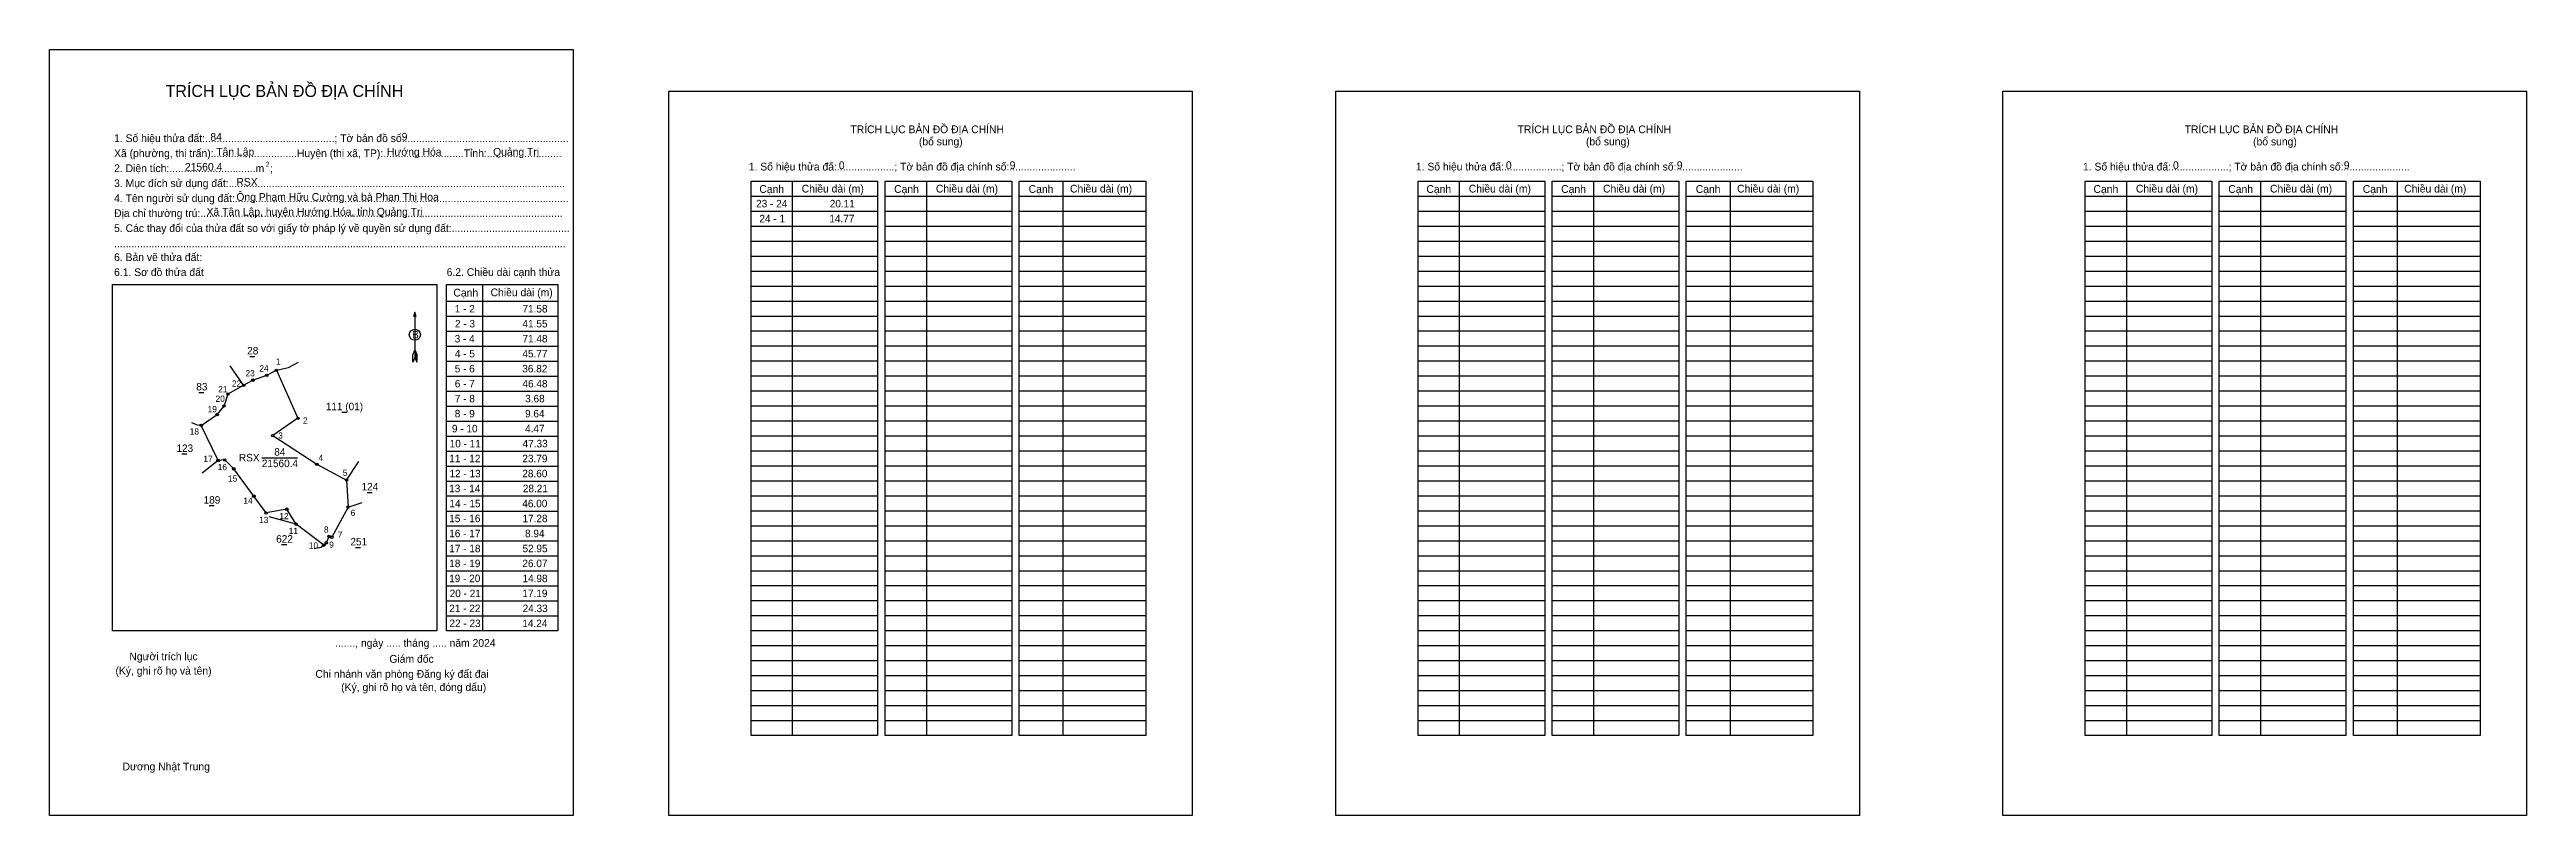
# Model space of a CAD drawing. Extents: x 541880 to 548270, y 1837258 to 1838299.
# Drawn here: x 544905 to 548270, y 1837258 to 1838299 of the extents above; entities that cross this region are included whole.
import ezdxf

# ---------------------------------------------------------------- set-up
doc = ezdxf.new("R2010")
doc.units = 0
for name, color, linetype in [('Level 1', 7, 'Continuous'), ('Level 10', 7, 'Continuous'), ('Level 11', 7, 'Continuous'), ('Level 13', 7, 'Continuous'), ('Level 2', 7, 'Continuous'), ('Level 27', 7, 'Continuous'), ('Level 36', 7, 'Continuous'), ('Level 52', 7, 'Continuous'), ('Level 6', 7, 'Continuous'), ('Level 9', 7, 'Continuous')]:
    doc.layers.add(name, color=color, linetype=linetype)

msp = doc.modelspace()

# ---------------------------------------------------------------- texts
at = {"layer": 'Level 1'}
for s, height, p in [('TRÍCH LỤC BẢN ĐỒ ĐỊA CHÍNH', 16.284, (545062.6, 1838234.3)), ('TRÍCH LỤC BẢN ĐỒ ĐỊA CHÍNH', 10.516, (545993.1, 1838185.1)), ('TRÍCH LỤC BẢN ĐỒ ĐỊA CHÍNH', 10.516, (546899.4, 1838185.1)), ('TRÍCH LỤC BẢN ĐỒ ĐỊA CHÍNH', 10.516, (547805.7, 1838185.1)), ('Xã (phường, thị trấn):.............................Huyện (thị xã, TP):............................Tỉnh:..........................', 10.5163, (544992.7, 1838152.6)), ('1. Số hiệu thửa đất:.............................................; Tờ bản đồ số:.........................................................', 10.5163, (544992.7, 1838173)), ('(bổ sung)', 10.52, (546086.1, 1838168.5)), ('(bổ sung)', 10.52, (546992.4, 1838168.5)), ('(bổ sung)', 10.52, (547898.7, 1838168.5)), ('2. Diện tích:..............................m  ;', 10.516, (544992.7, 1838132.2)), ('2', 6.78, (545198.6, 1838139.4)), ('1. Số hiệu thửa đấ:....................; Tờ bản đồ địa chính số:.......................', 10.516, (545855, 1838134.4)), ('1. Số hiệu thửa đấ:....................; Tờ bản đồ địa chính số:.......................', 10.516, (546761.3, 1838134.4)), ('1. Số hiệu thửa đấ:....................; Tờ bản đồ địa chính số:.......................', 10.516, (547667.6, 1838134.4)), ('4. Tên người sử dụng đất:....................................................................................................................', 10.5163, (544992.7, 1838091.5)), ('3. Mục đích sử dụng đất:.....................................................................................................................', 10.5163, (544992.7, 1838111.9)), ('Cạnh', 10.52, (545869.3, 1838104)), ('Chiều dài (m)', 10.516, (545926.9, 1838104.5)), ('Cạnh', 10.52, (546052.4, 1838104)), ('Chiều dài (m)', 10.516, (546109.2, 1838104.5)), ('Cạnh', 10.52, (546235.2, 1838104)), ('Chiều dài (m)', 10.516, (546291.4, 1838104.5)), ('Cạnh', 10.52, (546775.6, 1838104)), ('Chiều dài (m)', 10.516, (546833.2, 1838104.5)), ('Cạnh', 10.52, (546958.7, 1838104)), ('Chiều dài (m)', 10.516, (547015.5, 1838104.5)), ('Cạnh', 10.52, (547141.5, 1838104)), ('Chiều dài (m)', 10.516, (547197.7, 1838104.5)), ('Cạnh', 10.52, (547681.9, 1838104)), ('Chiều dài (m)', 10.516, (547739.5, 1838104.5)), ('Cạnh', 10.52, (547865, 1838104)), ('Chiều dài (m)', 10.516, (547921.7, 1838104.5)), ('Cạnh', 10.52, (548047.7, 1838104)), ('Chiều dài (m)', 10.516, (548104, 1838104.5)), ('Địa chỉ thường trú:..............................................................................................................................', 10.5163, (544992.7, 1838071.2)), ('5. Các thay đổi của thửa đất so với giấy tờ pháp lý về quyền sử dụng đất:.........................................', 10.5163, (544992.7, 1838050.8)), ('.............................................................................................................................................................', 10.5163, (544992.7, 1838030)), ('6. Bản vẽ thửa đất:', 10.516, (544992.7, 1838011.4)), ('6.1. Sơ đồ thửa đất', 10.516, (544992.7, 1837991)), ('6.2. Chiều dài cạnh thửa', 10.516, (545444.5, 1837991.1)), ('Cạnh', 10.52, (545453.7, 1837963.2)), ('Chiều dài (m)', 10.516, (545504.2, 1837963.6)), ('B', 10.2, (545397.5, 1837906.3)), ('......., ngày ..... tháng ..... năm 2024', 10.516, (545292.9, 1837487.3)), ('(Ký, ghi rõ họ và tên)', 10.516, (544994.6, 1837449.6)), ('Người trích lục', 10.516, (545013.4, 1837469)), ('Chi nhánh văn phòng Đăng ký đất đai', 10.516, (545266.2, 1837445.2)), ('Giám đốc', 10.52, (545366.7, 1837465.6)), ('(Ký, ghi rõ họ và tên, đóng dấu)', 10.516, (545301.2, 1837427.2)), ('Dương Nhật Trung', 10.516, (545004.2, 1837319.4))]:
    msp.add_text(s, height=height, dxfattribs=at).set_placement(p)
at = {"layer": 'Level 13'}
for s, p in [('RSX', (545162.3, 1837739.2)), ('21560.4', (545193.4, 1837731.4)), ('84', (545210.3, 1837747))]:
    msp.add_text(s, height=10.18, dxfattribs=at).set_placement(p)
at = {"layer": 'Level 36'}
for s, p in [('28', (545173.5, 1837884.5)), ('83', (545104.4, 1837835.6)), ('111 (01)', (545280.3, 1837808.7)), ('123', (545077.4, 1837752)), ('189', (545114.3, 1837681.8)), ('124', (545329, 1837699.8)), ('622', (545212.9, 1837628.8)), ('251', (545313.8, 1837625.1))]:
    msp.add_text(s, height=10.18, dxfattribs=at).set_placement(p)
at = {"layer": 'Level 52'}
for s, p in [('23 - 24', (545864.9, 1838084.3)), ('20.11', (545965, 1838084.3)), ('24 - 1', (545869.4, 1838064)), ('14.77', (545964.4, 1838064)), ('1 - 2', (545455.5, 1837941.5)), ('2 - 3', (545455.8, 1837921.2)), ('41.55', (545547.5, 1837921.2)), ('71.58', (545547.5, 1837941.5)), ('3 - 4', (545455.4, 1837900.8)), ('71.48', (545547.5, 1837900.8)), ('4 - 5', (545455.7, 1837880.5)), ('5 - 6', (545455.5, 1837860.1)), ('45.77', (545547.4, 1837880.5)), ('36.82', (545547.3, 1837860.1)), ('6 - 7', (545455.5, 1837839.7)), ('7 - 8', (545455.6, 1837819.4)), ('46.48', (545547.5, 1837839.7)), ('3.68', (545551.2, 1837819.4)), ('8 - 9', (545455.5, 1837799)), ('9.64', (545551, 1837799)), ('10 - 11', (545448.6, 1837758.3)), ('9 - 10', (545451.7, 1837778.7)), ('47.33', (545547.7, 1837758.3)), ('4.47', (545551.1, 1837778.7)), ('11 - 12', (545448, 1837738)), ('12 - 13', (545448.3, 1837717.6)), ('23.79', (545547.4, 1837738)), ('28.60', (545547.3, 1837717.6)), ('13 - 14', (545447.9, 1837697.3)), ('28.21', (545548, 1837697.3)), ('15 - 16', (545448, 1837656.6)), ('14 - 15', (545448.2, 1837676.9)), ('46.00', (545547.3, 1837676.9)), ('17.28', (545547.5, 1837656.6)), ('16 - 17', (545448, 1837636.2)), ('17 - 18', (545448.1, 1837615.8)), ('52.95', (545547.5, 1837615.8)), ('8.94', (545551, 1837636.2)), ('18 - 19', (545448, 1837595.5)), ('26.07', (545547.4, 1837595.5)), ('19 - 20', (545447.9, 1837575.1)), ('20 - 21', (545448.6, 1837554.8)), ('17.19', (545547.4, 1837554.8)), ('14.98', (545547.5, 1837575.1)), ('21 - 22', (545448, 1837534.4)), ('22 - 23', (545448.3, 1837514.1)), ('24.33', (545547.7, 1837534.4)), ('14.24', (545547.3, 1837514.1))]:
    msp.add_text(s, height=10.18, dxfattribs=at).set_placement(p)
at = {"layer": 'Level 6'}
for s, height, p in [('84', 10.52, (545123.5, 1838174.8)), ('Tân Lập', 10.52, (545131.5, 1838154.6)), ('Hướng Hóa', 10.52, (545363.4, 1838154.5)), ('9', 10.5, (545383.4, 1838175)), ('Quảng Trị', 10.52, (545507.6, 1838154.5)), ('21560.4', 10.52, (545088.9, 1838134.1)), ('0', 10.5, (545977.3, 1838136.3)), ('9', 10.5, (546209.4, 1838136.3)), ('0', 10.5, (546883.6, 1838136.3)), ('9', 10.5, (547115.7, 1838136.3)), ('0', 10.5, (547789.9, 1838136.3)), ('9', 10.5, (548022, 1838136.3)), ('Ông Phạm Hữu Cường và bà Phan Thị Hoa', 10.516, (545158.8, 1838093.2)), ('RSX', 10.52, (545158.8, 1838113.7)), ('Xã Tân Lập, huyện Hướng Hóa, tỉnh Quảng Trị', 10.516, (545118.3, 1838073.1))]:
    msp.add_text(s, height=height, dxfattribs=at).set_placement(p)
at = {"layer": 'Level 9'}
for s, p in [('23', (545171.2, 1837854.7)), ('24', (545190, 1837861.3)), ('1', (545212.6, 1837870.6)), ('20', (545130.5, 1837820.1)), ('21', (545134.1, 1837833)), ('22', (545152.8, 1837840.7)), ('19', (545119.8, 1837806)), ('2', (545249.4, 1837790.6)), ('18', (545095.4, 1837775.7)), ('3', (545215.7, 1837770.1)), ('17', (545114, 1837738.5)), ('16', (545133.5, 1837727.3)), ('4', (545270.4, 1837739.9)), ('5', (545303.3, 1837719.5)), ('15', (545147.4, 1837711.7)), ('14', (545168.3, 1837681.6)), ('13', (545189.7, 1837655.4)), ('12', (545217.2, 1837660.7)), ('6', (545314.1, 1837665.1)), ('11', (545229.9, 1837640.6)), ('10', (545257.3, 1837620.8)), ('8', (545277.8, 1837642.3)), ('9', (545285, 1837621.8)), ('7', (545296.5, 1837635.4))]:
    msp.add_text(s, height=8.48, dxfattribs=at).set_placement(p)

# ---------------------------------------------------------------- linework, layer by layer
at = {"layer": 'Level 1'}
for p, q in [((544905, 1838298.7), (544905, 1838298.7)), ((545746.2, 1838242), (545746.2, 1838242)), ((545858, 1838099.6), (546030, 1838099.6)), ((545914, 1838119.9), (545914, 1837366.8)), ((546040.2, 1838099.6), (546212.2, 1838099.6)), ((546096.2, 1838119.9), (546096.2, 1837366.8)), ((546222.4, 1838099.6), (546394.4, 1838099.6)), ((546281.8, 1838119.9), (546281.8, 1837366.8)), ((546764.3, 1838099.6), (546936.3, 1838099.6)), ((546820.3, 1838119.9), (546820.3, 1837366.8)), ((546946.5, 1838099.6), (547118.5, 1838099.6)), ((547002.5, 1838119.9), (547002.5, 1837366.8)), ((547128.7, 1838099.6), (547300.7, 1838099.6)), ((547188.1, 1838119.9), (547188.1, 1837366.8)), ((547670.6, 1838099.6), (547842.6, 1838099.6)), ((547726.5, 1838119.9), (547726.5, 1837366.8)), ((547852.8, 1838099.6), (548024.8, 1838099.6)), ((547908.8, 1838119.9), (547908.8, 1837366.8)), ((548035, 1838099.6), (548207, 1838099.6)), ((548094.4, 1838119.9), (548094.4, 1837366.8)), ((545858, 1838079.2), (546030, 1838079.2)), ((546040.2, 1838079.2), (546212.2, 1838079.2)), ((546222.4, 1838079.2), (546394.4, 1838079.2)), ((546764.3, 1838079.2), (546936.3, 1838079.2)), ((546946.5, 1838079.2), (547118.5, 1838079.2)), ((547128.7, 1838079.2), (547300.7, 1838079.2)), ((547670.6, 1838079.2), (547842.6, 1838079.2)), ((547852.8, 1838079.2), (548024.8, 1838079.2)), ((548035, 1838079.2), (548207, 1838079.2)), ((545858, 1838058.9), (546030, 1838058.9)), ((545858, 1838038.5), (546030, 1838038.5)), ((546040.2, 1838058.9), (546212.2, 1838058.9)), ((546040.2, 1838038.5), (546212.2, 1838038.5)), ((546222.4, 1838058.9), (546394.4, 1838058.9)), ((546222.4, 1838038.5), (546394.4, 1838038.5)), ((546764.3, 1838058.9), (546936.3, 1838058.9)), ((546764.3, 1838038.5), (546936.3, 1838038.5)), ((546946.5, 1838058.9), (547118.5, 1838058.9)), ((546946.5, 1838038.5), (547118.5, 1838038.5)), ((547128.7, 1838058.9), (547300.7, 1838058.9)), ((547128.7, 1838038.5), (547300.7, 1838038.5)), ((547670.6, 1838058.9), (547842.6, 1838058.9)), ((547670.6, 1838038.5), (547842.6, 1838038.5)), ((547852.8, 1838058.9), (548024.8, 1838058.9)), ((547852.8, 1838038.5), (548024.8, 1838038.5)), ((548035, 1838058.9), (548207, 1838058.9)), ((548035, 1838038.5), (548207, 1838038.5)), ((545858, 1838018.2), (546030, 1838018.2)), ((545858, 1837997.8), (546030, 1837997.8)), ((546040.2, 1838018.2), (546212.2, 1838018.2)), ((546040.2, 1837997.8), (546212.2, 1837997.8)), ((546222.4, 1838018.2), (546394.4, 1838018.2)), ((546222.4, 1837997.8), (546394.4, 1837997.8)), ((546764.3, 1838018.2), (546936.3, 1838018.2)), ((546764.3, 1837997.8), (546936.3, 1837997.8)), ((546946.5, 1838018.2), (547118.5, 1838018.2)), ((546946.5, 1837997.8), (547118.5, 1837997.8)), ((547128.7, 1838018.2), (547300.7, 1838018.2)), ((547128.7, 1837997.8), (547300.7, 1837997.8)), ((547670.6, 1838018.2), (547842.6, 1838018.2)), ((547670.6, 1837997.8), (547842.6, 1837997.8)), ((547852.8, 1838018.2), (548024.8, 1838018.2)), ((547852.8, 1837997.8), (548024.8, 1837997.8)), ((548035, 1838018.2), (548207, 1838018.2)), ((548035, 1837997.8), (548207, 1837997.8)), ((544990.6, 1837979.5), (544990.6, 1837979.5)), ((545493.4, 1837979.5), (545493.4, 1837509)), ((545858, 1837977.4), (546030, 1837977.4)), ((546040.2, 1837977.4), (546212.2, 1837977.4)), ((546222.4, 1837977.4), (546394.4, 1837977.4)), ((546764.3, 1837977.4), (546936.3, 1837977.4)), ((546946.5, 1837977.4), (547118.5, 1837977.4)), ((547128.7, 1837977.4), (547300.7, 1837977.4)), ((547670.6, 1837977.4), (547842.6, 1837977.4)), ((547852.8, 1837977.4), (548024.8, 1837977.4)), ((548035, 1837977.4), (548207, 1837977.4)), ((545401.3, 1837942), (545401.3, 1837880.4)), ((545444.5, 1837956.8), (545595.5, 1837956.8)), ((545444.5, 1837936.4), (545595.5, 1837936.4)), ((545858, 1837957.1), (546030, 1837957.1)), ((545858, 1837936.7), (546030, 1837936.7)), ((546040.2, 1837957.1), (546212.2, 1837957.1)), ((546040.2, 1837936.7), (546212.2, 1837936.7)), ((546222.4, 1837957.1), (546394.4, 1837957.1)), ((546222.4, 1837936.7), (546394.4, 1837936.7)), ((546764.3, 1837957.1), (546936.3, 1837957.1)), ((546764.3, 1837936.7), (546936.3, 1837936.7)), ((546946.5, 1837957.1), (547118.5, 1837957.1)), ((546946.5, 1837936.7), (547118.5, 1837936.7)), ((547128.7, 1837957.1), (547300.7, 1837957.1)), ((547128.7, 1837936.7), (547300.7, 1837936.7)), ((547670.6, 1837957.1), (547842.6, 1837957.1)), ((547670.6, 1837936.7), (547842.6, 1837936.7)), ((547852.8, 1837957.1), (548024.8, 1837957.1)), ((547852.8, 1837936.7), (548024.8, 1837936.7)), ((548035, 1837957.1), (548207, 1837957.1)), ((548035, 1837936.7), (548207, 1837936.7)), ((545444.5, 1837916.1), (545595.5, 1837916.1)), ((545444.5, 1837895.7), (545595.5, 1837895.7)), ((545858, 1837916.4), (546030, 1837916.4)), ((545858, 1837896), (546030, 1837896)), ((546040.2, 1837916.4), (546212.2, 1837916.4)), ((546040.2, 1837896), (546212.2, 1837896)), ((546222.4, 1837916.4), (546394.4, 1837916.4)), ((546222.4, 1837896), (546394.4, 1837896)), ((546764.3, 1837916.4), (546936.3, 1837916.4)), ((546764.3, 1837896), (546936.3, 1837896)), ((546946.5, 1837916.4), (547118.5, 1837916.4)), ((546946.5, 1837896), (547118.5, 1837896)), ((547128.7, 1837916.4), (547300.7, 1837916.4)), ((547128.7, 1837896), (547300.7, 1837896)), ((547670.6, 1837916.4), (547842.6, 1837916.4)), ((547670.6, 1837896), (547842.6, 1837896)), ((547852.8, 1837916.4), (548024.8, 1837916.4)), ((547852.8, 1837896), (548024.8, 1837896)), ((548035, 1837916.4), (548207, 1837916.4)), ((548035, 1837896), (548207, 1837896)), ((545398.6, 1837874.1), (545398.7, 1837884.3)), ((545401.3, 1837880.4), (545398.6, 1837874.1)), ((545401.3, 1837890.6), (545398.7, 1837884.3)), ((545401.3, 1837890.6), (545403.9, 1837884.3)), ((545401.3, 1837889.7), (545403.9, 1837883.4)), ((545401.3, 1837888.8), (545403.9, 1837882.5)), ((545401.3, 1837888), (545404, 1837881.6)), ((545401.3, 1837887), (545404, 1837880.7)), ((545401.3, 1837886.2), (545404, 1837879.8)), ((545401.3, 1837885.3), (545404, 1837878.9)), ((545401.3, 1837884.4), (545404, 1837877.9)), ((545401.3, 1837883.5), (545404, 1837877)), ((545401.3, 1837882.6), (545404, 1837876.1)), ((545401.3, 1837881.7), (545404, 1837875.2)), ((545401.3, 1837880.4), (545404, 1837874.1)), ((545404, 1837874.1), (545403.9, 1837884.3)), ((545444.5, 1837875.4), (545595.5, 1837875.4)), ((545858, 1837875.7), (546030, 1837875.7)), ((546040.2, 1837875.7), (546212.2, 1837875.7)), ((546222.4, 1837875.7), (546394.4, 1837875.7)), ((546764.3, 1837875.7), (546936.3, 1837875.7)), ((546946.5, 1837875.7), (547118.5, 1837875.7)), ((547128.7, 1837875.7), (547300.7, 1837875.7)), ((547670.6, 1837875.7), (547842.6, 1837875.7)), ((547852.8, 1837875.7), (548024.8, 1837875.7)), ((548035, 1837875.7), (548207, 1837875.7)), ((545444.5, 1837855), (545595.5, 1837855)), ((545444.5, 1837834.7), (545595.5, 1837834.7)), ((545858, 1837855.3), (546030, 1837855.3)), ((545858, 1837835), (546030, 1837835)), ((546040.2, 1837855.3), (546212.2, 1837855.3)), ((546040.2, 1837835), (546212.2, 1837835)), ((546222.4, 1837855.3), (546394.4, 1837855.3)), ((546222.4, 1837835), (546394.4, 1837835)), ((546764.3, 1837855.3), (546936.3, 1837855.3)), ((546764.3, 1837835), (546936.3, 1837835)), ((546946.5, 1837855.3), (547118.5, 1837855.3)), ((546946.5, 1837835), (547118.5, 1837835)), ((547128.7, 1837855.3), (547300.7, 1837855.3)), ((547128.7, 1837835), (547300.7, 1837835)), ((547670.6, 1837855.3), (547842.6, 1837855.3)), ((547670.6, 1837835), (547842.6, 1837835)), ((547852.8, 1837855.3), (548024.8, 1837855.3)), ((547852.8, 1837835), (548024.8, 1837835)), ((548035, 1837855.3), (548207, 1837855.3)), ((548035, 1837835), (548207, 1837835)), ((545444.5, 1837814.3), (545595.5, 1837814.3)), ((545444.5, 1837793.9), (545595.5, 1837793.9)), ((545858, 1837814.6), (546030, 1837814.6)), ((545858, 1837794.3), (546030, 1837794.3)), ((546040.2, 1837814.6), (546212.2, 1837814.6)), ((546040.2, 1837794.3), (546212.2, 1837794.3)), ((546222.4, 1837814.6), (546394.4, 1837814.6)), ((546222.4, 1837794.3), (546394.4, 1837794.3)), ((546764.3, 1837814.6), (546936.3, 1837814.6)), ((546764.3, 1837794.3), (546936.3, 1837794.3)), ((546946.5, 1837814.6), (547118.5, 1837814.6)), ((546946.5, 1837794.3), (547118.5, 1837794.3)), ((547128.7, 1837814.6), (547300.7, 1837814.6)), ((547128.7, 1837794.3), (547300.7, 1837794.3)), ((547670.6, 1837814.6), (547842.6, 1837814.6)), ((547670.6, 1837794.3), (547842.6, 1837794.3)), ((547852.8, 1837814.6), (548024.8, 1837814.6)), ((547852.8, 1837794.3), (548024.8, 1837794.3)), ((548035, 1837814.6), (548207, 1837814.6)), ((548035, 1837794.3), (548207, 1837794.3)), ((545444.5, 1837773.6), (545595.5, 1837773.6)), ((545858, 1837773.9), (546030, 1837773.9)), ((546040.2, 1837773.9), (546212.2, 1837773.9)), ((546222.4, 1837773.9), (546394.4, 1837773.9)), ((546764.3, 1837773.9), (546936.3, 1837773.9)), ((546946.5, 1837773.9), (547118.5, 1837773.9)), ((547128.7, 1837773.9), (547300.7, 1837773.9)), ((547670.6, 1837773.9), (547842.6, 1837773.9)), ((547852.8, 1837773.9), (548024.8, 1837773.9)), ((548035, 1837773.9), (548207, 1837773.9)), ((545444.5, 1837753.2), (545595.5, 1837753.2)), ((545444.5, 1837732.9), (545595.5, 1837732.9)), ((545858, 1837753.5), (546030, 1837753.5)), ((545858, 1837733.2), (546030, 1837733.2)), ((546040.2, 1837753.5), (546212.2, 1837753.5)), ((546040.2, 1837733.2), (546212.2, 1837733.2)), ((546222.4, 1837753.5), (546394.4, 1837753.5)), ((546222.4, 1837733.2), (546394.4, 1837733.2)), ((546764.3, 1837753.5), (546936.3, 1837753.5)), ((546764.3, 1837733.2), (546936.3, 1837733.2)), ((546946.5, 1837753.5), (547118.5, 1837753.5)), ((546946.5, 1837733.2), (547118.5, 1837733.2)), ((547128.7, 1837753.5), (547300.7, 1837753.5)), ((547128.7, 1837733.2), (547300.7, 1837733.2)), ((547670.6, 1837753.5), (547842.6, 1837753.5)), ((547670.6, 1837733.2), (547842.6, 1837733.2)), ((547852.8, 1837753.5), (548024.8, 1837753.5)), ((547852.8, 1837733.2), (548024.8, 1837733.2)), ((548035, 1837753.5), (548207, 1837753.5)), ((548035, 1837733.2), (548207, 1837733.2)), ((545444.5, 1837712.5), (545595.5, 1837712.5)), ((545444.5, 1837692.2), (545595.5, 1837692.2)), ((545858, 1837712.8), (546030, 1837712.8)), ((545858, 1837692.5), (546030, 1837692.5)), ((546040.2, 1837712.8), (546212.2, 1837712.8)), ((546040.2, 1837692.5), (546212.2, 1837692.5)), ((546222.4, 1837712.8), (546394.4, 1837712.8)), ((546222.4, 1837692.5), (546394.4, 1837692.5)), ((546764.3, 1837712.8), (546936.3, 1837712.8)), ((546764.3, 1837692.5), (546936.3, 1837692.5)), ((546946.5, 1837712.8), (547118.5, 1837712.8)), ((546946.5, 1837692.5), (547118.5, 1837692.5)), ((547128.7, 1837712.8), (547300.7, 1837712.8)), ((547128.7, 1837692.5), (547300.7, 1837692.5)), ((547670.6, 1837712.8), (547842.6, 1837712.8)), ((547670.6, 1837692.5), (547842.6, 1837692.5)), ((547852.8, 1837712.8), (548024.8, 1837712.8)), ((547852.8, 1837692.5), (548024.8, 1837692.5)), ((548035, 1837712.8), (548207, 1837712.8)), ((548035, 1837692.5), (548207, 1837692.5)), ((545444.5, 1837671.8), (545595.5, 1837671.8)), ((545858, 1837672.1), (546030, 1837672.1)), ((546040.2, 1837672.1), (546212.2, 1837672.1)), ((546222.4, 1837672.1), (546394.4, 1837672.1)), ((546764.3, 1837672.1), (546936.3, 1837672.1)), ((546946.5, 1837672.1), (547118.5, 1837672.1)), ((547128.7, 1837672.1), (547300.7, 1837672.1)), ((547670.6, 1837672.1), (547842.6, 1837672.1)), ((547852.8, 1837672.1), (548024.8, 1837672.1)), ((548035, 1837672.1), (548207, 1837672.1)), ((545444.5, 1837651.5), (545595.5, 1837651.5)), ((545444.5, 1837631.1), (545595.5, 1837631.1)), ((545858, 1837651.8), (546030, 1837651.8)), ((545858, 1837631.4), (546030, 1837631.4)), ((546040.2, 1837651.8), (546212.2, 1837651.8)), ((546040.2, 1837631.4), (546212.2, 1837631.4)), ((546222.4, 1837651.8), (546394.4, 1837651.8)), ((546222.4, 1837631.4), (546394.4, 1837631.4)), ((546764.3, 1837651.8), (546936.3, 1837651.8)), ((546764.3, 1837631.4), (546936.3, 1837631.4)), ((546946.5, 1837651.8), (547118.5, 1837651.8)), ((546946.5, 1837631.4), (547118.5, 1837631.4)), ((547128.7, 1837651.8), (547300.7, 1837651.8)), ((547128.7, 1837631.4), (547300.7, 1837631.4)), ((547670.6, 1837651.8), (547842.6, 1837651.8)), ((547670.6, 1837631.4), (547842.6, 1837631.4)), ((547852.8, 1837651.8), (548024.8, 1837651.8)), ((547852.8, 1837631.4), (548024.8, 1837631.4)), ((548035, 1837651.8), (548207, 1837651.8)), ((548035, 1837631.4), (548207, 1837631.4)), ((545444.5, 1837610.8), (545595.5, 1837610.8)), ((545444.5, 1837590.4), (545595.5, 1837590.4)), ((545858, 1837611.1), (546030, 1837611.1)), ((545858, 1837590.7), (546030, 1837590.7)), ((546040.2, 1837611.1), (546212.2, 1837611.1)), ((546040.2, 1837590.7), (546212.2, 1837590.7)), ((546222.4, 1837611.1), (546394.4, 1837611.1)), ((546222.4, 1837590.7), (546394.4, 1837590.7)), ((546764.3, 1837611.1), (546936.3, 1837611.1)), ((546764.3, 1837590.7), (546936.3, 1837590.7)), ((546946.5, 1837611.1), (547118.5, 1837611.1)), ((546946.5, 1837590.7), (547118.5, 1837590.7)), ((547128.7, 1837611.1), (547300.7, 1837611.1)), ((547128.7, 1837590.7), (547300.7, 1837590.7)), ((547670.6, 1837611.1), (547842.6, 1837611.1)), ((547670.6, 1837590.7), (547842.6, 1837590.7)), ((547852.8, 1837611.1), (548024.8, 1837611.1)), ((547852.8, 1837590.7), (548024.8, 1837590.7)), ((548035, 1837611.1), (548207, 1837611.1)), ((548035, 1837590.7), (548207, 1837590.7)), ((545444.5, 1837570), (545595.5, 1837570)), ((545858, 1837570.4), (546030, 1837570.4)), ((546040.2, 1837570.4), (546212.2, 1837570.4)), ((546222.4, 1837570.4), (546394.4, 1837570.4)), ((546764.3, 1837570.4), (546936.3, 1837570.4)), ((546946.5, 1837570.4), (547118.5, 1837570.4)), ((547128.7, 1837570.4), (547300.7, 1837570.4)), ((547670.6, 1837570.4), (547842.6, 1837570.4)), ((547852.8, 1837570.4), (548024.8, 1837570.4)), ((548035, 1837570.4), (548207, 1837570.4)), ((545444.5, 1837549.7), (545595.5, 1837549.7)), ((545444.5, 1837529.3), (545595.5, 1837529.3)), ((545858, 1837550), (546030, 1837550)), ((545858, 1837529.7), (546030, 1837529.7)), ((546040.2, 1837550), (546212.2, 1837550)), ((546040.2, 1837529.7), (546212.2, 1837529.7)), ((546222.4, 1837550), (546394.4, 1837550)), ((546222.4, 1837529.7), (546394.4, 1837529.7)), ((546764.3, 1837550), (546936.3, 1837550)), ((546764.3, 1837529.7), (546936.3, 1837529.7)), ((546946.5, 1837550), (547118.5, 1837550)), ((546946.5, 1837529.7), (547118.5, 1837529.7)), ((547128.7, 1837550), (547300.7, 1837550)), ((547128.7, 1837529.7), (547300.7, 1837529.7)), ((547670.6, 1837550), (547842.6, 1837550)), ((547670.6, 1837529.7), (547842.6, 1837529.7)), ((547852.8, 1837550), (548024.8, 1837550)), ((547852.8, 1837529.7), (548024.8, 1837529.7)), ((548035, 1837550), (548207, 1837550)), ((548035, 1837529.7), (548207, 1837529.7)), ((545431, 1837509), (545431, 1837509)), ((545858, 1837509.3), (546030, 1837509.3)), ((545858, 1837488.9), (546030, 1837488.9)), ((546040.2, 1837509.3), (546212.2, 1837509.3)), ((546040.2, 1837488.9), (546212.2, 1837488.9)), ((546222.4, 1837509.3), (546394.4, 1837509.3)), ((546222.4, 1837488.9), (546394.4, 1837488.9)), ((546764.3, 1837509.3), (546936.3, 1837509.3)), ((546764.3, 1837488.9), (546936.3, 1837488.9)), ((546946.5, 1837509.3), (547118.5, 1837509.3)), ((546946.5, 1837488.9), (547118.5, 1837488.9)), ((547128.7, 1837509.3), (547300.7, 1837509.3)), ((547128.7, 1837488.9), (547300.7, 1837488.9)), ((547670.6, 1837509.3), (547842.6, 1837509.3)), ((547670.6, 1837488.9), (547842.6, 1837488.9)), ((547852.8, 1837509.3), (548024.8, 1837509.3)), ((547852.8, 1837488.9), (548024.8, 1837488.9)), ((548035, 1837509.3), (548207, 1837509.3)), ((548035, 1837488.9), (548207, 1837488.9)), ((545858, 1837468.6), (546030, 1837468.6)), ((546040.2, 1837468.6), (546212.2, 1837468.6)), ((546222.4, 1837468.6), (546394.4, 1837468.6)), ((546764.3, 1837468.6), (546936.3, 1837468.6)), ((546946.5, 1837468.6), (547118.5, 1837468.6)), ((547128.7, 1837468.6), (547300.7, 1837468.6)), ((547670.6, 1837468.6), (547842.6, 1837468.6)), ((547852.8, 1837468.6), (548024.8, 1837468.6)), ((548035, 1837468.6), (548207, 1837468.6)), ((545858, 1837448.2), (546030, 1837448.2)), ((545858, 1837427.9), (546030, 1837427.9)), ((546040.2, 1837448.2), (546212.2, 1837448.2)), ((546040.2, 1837427.9), (546212.2, 1837427.9)), ((546222.4, 1837448.2), (546394.4, 1837448.2)), ((546222.4, 1837427.9), (546394.4, 1837427.9)), ((546764.3, 1837448.2), (546936.3, 1837448.2)), ((546764.3, 1837427.9), (546936.3, 1837427.9)), ((546946.5, 1837448.2), (547118.5, 1837448.2)), ((546946.5, 1837427.9), (547118.5, 1837427.9)), ((547128.7, 1837448.2), (547300.7, 1837448.2)), ((547128.7, 1837427.9), (547300.7, 1837427.9)), ((547670.6, 1837448.2), (547842.6, 1837448.2)), ((547670.6, 1837427.9), (547842.6, 1837427.9)), ((547852.8, 1837448.2), (548024.8, 1837448.2)), ((547852.8, 1837427.9), (548024.8, 1837427.9)), ((548035, 1837448.2), (548207, 1837448.2)), ((548035, 1837427.9), (548207, 1837427.9)), ((545858, 1837407.5), (546030, 1837407.5)), ((546040.2, 1837407.5), (546212.2, 1837407.5)), ((546222.4, 1837407.5), (546394.4, 1837407.5)), ((546764.3, 1837407.5), (546936.3, 1837407.5)), ((546946.5, 1837407.5), (547118.5, 1837407.5)), ((547128.7, 1837407.5), (547300.7, 1837407.5)), ((547670.6, 1837407.5), (547842.6, 1837407.5)), ((547852.8, 1837407.5), (548024.8, 1837407.5)), ((548035, 1837407.5), (548207, 1837407.5)), ((545858, 1837387.2), (546030, 1837387.2)), ((546040.2, 1837387.2), (546212.2, 1837387.2)), ((546222.4, 1837387.2), (546394.4, 1837387.2)), ((546764.3, 1837387.2), (546936.3, 1837387.2)), ((546946.5, 1837387.2), (547118.5, 1837387.2)), ((547128.7, 1837387.2), (547300.7, 1837387.2)), ((547670.6, 1837387.2), (547842.6, 1837387.2)), ((547852.8, 1837387.2), (548024.8, 1837387.2)), ((548035, 1837387.2), (548207, 1837387.2)), ((545616.3, 1837258.2), (545616.3, 1837258.2)), ((546457.5, 1837258.2), (546457.5, 1837258.2))]:
    msp.add_line(p, q, dxfattribs=at)
for points in [[(545858, 1838119.9), (546030, 1838119.9), (546030, 1837366.8), (545858, 1837366.8)], [(546040.2, 1838119.9), (546212.2, 1838119.9), (546212.2, 1837366.8), (546040.2, 1837366.8)], [(546222.4, 1838119.9), (546394.4, 1838119.9), (546394.4, 1837366.8), (546222.4, 1837366.8)], [(546764.3, 1838119.9), (546936.3, 1838119.9), (546936.3, 1837366.8), (546764.3, 1837366.8)], [(546946.5, 1838119.9), (547118.5, 1838119.9), (547118.5, 1837366.8), (546946.5, 1837366.8)], [(547128.7, 1838119.9), (547300.7, 1838119.9), (547300.7, 1837366.8), (547128.7, 1837366.8)], [(547670.6, 1838119.9), (547842.6, 1838119.9), (547842.6, 1837366.8), (547670.6, 1837366.8)], [(547852.8, 1838119.9), (548024.8, 1838119.9), (548024.8, 1837366.8), (547852.8, 1837366.8)], [(548035, 1838119.9), (548207, 1838119.9), (548207, 1837366.8), (548035, 1837366.8)], [(544990.6, 1837979.5), (545431, 1837979.5), (545431, 1837509), (544990.6, 1837509)], [(545444.5, 1837979.5), (545595.5, 1837979.5), (545595.5, 1837509), (545444.5, 1837509)]]:
    msp.add_lwpolyline(points, close=True, dxfattribs=at)
msp.add_lwpolyline([(545403.1, 1837935.4), (545401.3, 1837942), (545399.5, 1837935.4)], dxfattribs=at)
msp.add_circle((545401.3, 1837911.2), 7.51, dxfattribs=at)
at = {"layer": 'Level 10'}
for p, q in [((545229.6, 1837866.8), (545243.1, 1837874.1)), ((545106.2, 1837788.2), (545098.5, 1837791.6)), ((545277.7, 1837625.5), (545274, 1837622.2)), ((545274, 1837622.2), (545264.4, 1837620.6))]:
    msp.add_line(p, q, dxfattribs=at)
msp.add_lwpolyline([(545181.1, 1837849.6), (545200.1, 1837856.2), (545213.2, 1837863), (545242.5, 1837797.7), (545208.2, 1837774.2), (545268.2, 1837735.3), (545308.6, 1837713.9), (545310.5, 1837677.1), (545288.4, 1837636.3), (545284.8, 1837637.4), (545281, 1837628.5), (545277.7, 1837625.5), (545239.9, 1837654), (545227.4, 1837674.2), (545199.2, 1837669.1), (545182.6, 1837691.9), (545155.4, 1837729), (545143, 1837741.1), (545134.1, 1837740.4), (545111.1, 1837788.1), (545132.7, 1837802.8), (545142.1, 1837814.4), (545147.5, 1837830.8), (545168.7, 1837842.6)], close=True, dxfattribs=at)
at = {"layer": 'Level 11'}
for centre in [(545213.2, 1837863), (545147.5, 1837830.8), (545168.7, 1837842.6), (545181.1, 1837849.6), (545181.1, 1837849.6), (545200.1, 1837856.2), (545132.7, 1837802.8), (545142.1, 1837814.4), (545242.5, 1837797.7), (545111.1, 1837788.1), (545208.2, 1837774.2), (545134.1, 1837740.4), (545143, 1837741.1), (545155.4, 1837729), (545268.2, 1837735.3), (545182.6, 1837691.9), (545308.6, 1837713.9), (545199.2, 1837669.1), (545227.4, 1837674.2), (545310.5, 1837677.1), (545239.9, 1837654), (545277.7, 1837625.5), (545281, 1837628.5), (545284.8, 1837637.4), (545288.4, 1837636.3)]:
    msp.add_circle(centre, 1.7, dxfattribs=at)
at = {"layer": 'Level 2'}
for points in [[(544905, 1838298.7), (545616.3, 1838298.7), (545616.3, 1837258.2), (544905, 1837258.2)], [(545746.2, 1838242), (546457.5, 1838242), (546457.5, 1837258.2), (545746.2, 1837258.2)], [(546652.5, 1838242), (547363.8, 1838242), (547363.8, 1837258.2), (546652.5, 1837258.2)], [(547558.8, 1838242), (548270.1, 1838242), (548270.1, 1837258.2), (547558.8, 1837258.2)]]:
    msp.add_lwpolyline(points, close=True, dxfattribs=at)
at = {"layer": 'Level 27'}
for p, q in [((545168.7, 1837842.6), (545150.2, 1837869.2)), ((545213.2, 1837863), (545229.6, 1837866.8)), ((545111.1, 1837788.1), (545106.2, 1837788.2)), ((545134.1, 1837740.4), (545112.3, 1837723.1)), ((545308.6, 1837713.9), (545325.1, 1837739.1)), ((545239.9, 1837654), (545203.4, 1837663.7)), ((545310.5, 1837677.1), (545329.5, 1837683.5)), ((545274, 1837622.2), (545274, 1837622.2))]:
    msp.add_line(p, q, dxfattribs=at)
at = {"layer": 'Level 9'}
for p, q in [((545177.1, 1837881.8), (545184.1, 1837881.8)), ((545107.7, 1837832.9), (545114.8, 1837832.9)), ((545302.1, 1837806), (545309.1, 1837806)), ((545084.5, 1837749.3), (545091.5, 1837749.3)), ((545193.3, 1837744.2), (545241.7, 1837744.2)), ((545336.5, 1837697.1), (545343.5, 1837697.1)), ((545121.7, 1837679.1), (545128.7, 1837679.1)), ((545220.3, 1837626.1), (545227.4, 1837626.1)), ((545320.6, 1837622.4), (545327.6, 1837622.4))]:
    msp.add_line(p, q, dxfattribs=at)

msp.set_redraw_order([(e.dxf.handle, doc.entitydb.next_handle()) for e in msp.query("TEXT MTEXT ATTDEF DIMENSION ARC_DIMENSION")])  # texts and dimensions are drawn at this point

doc.saveas('drawing.dxf')
